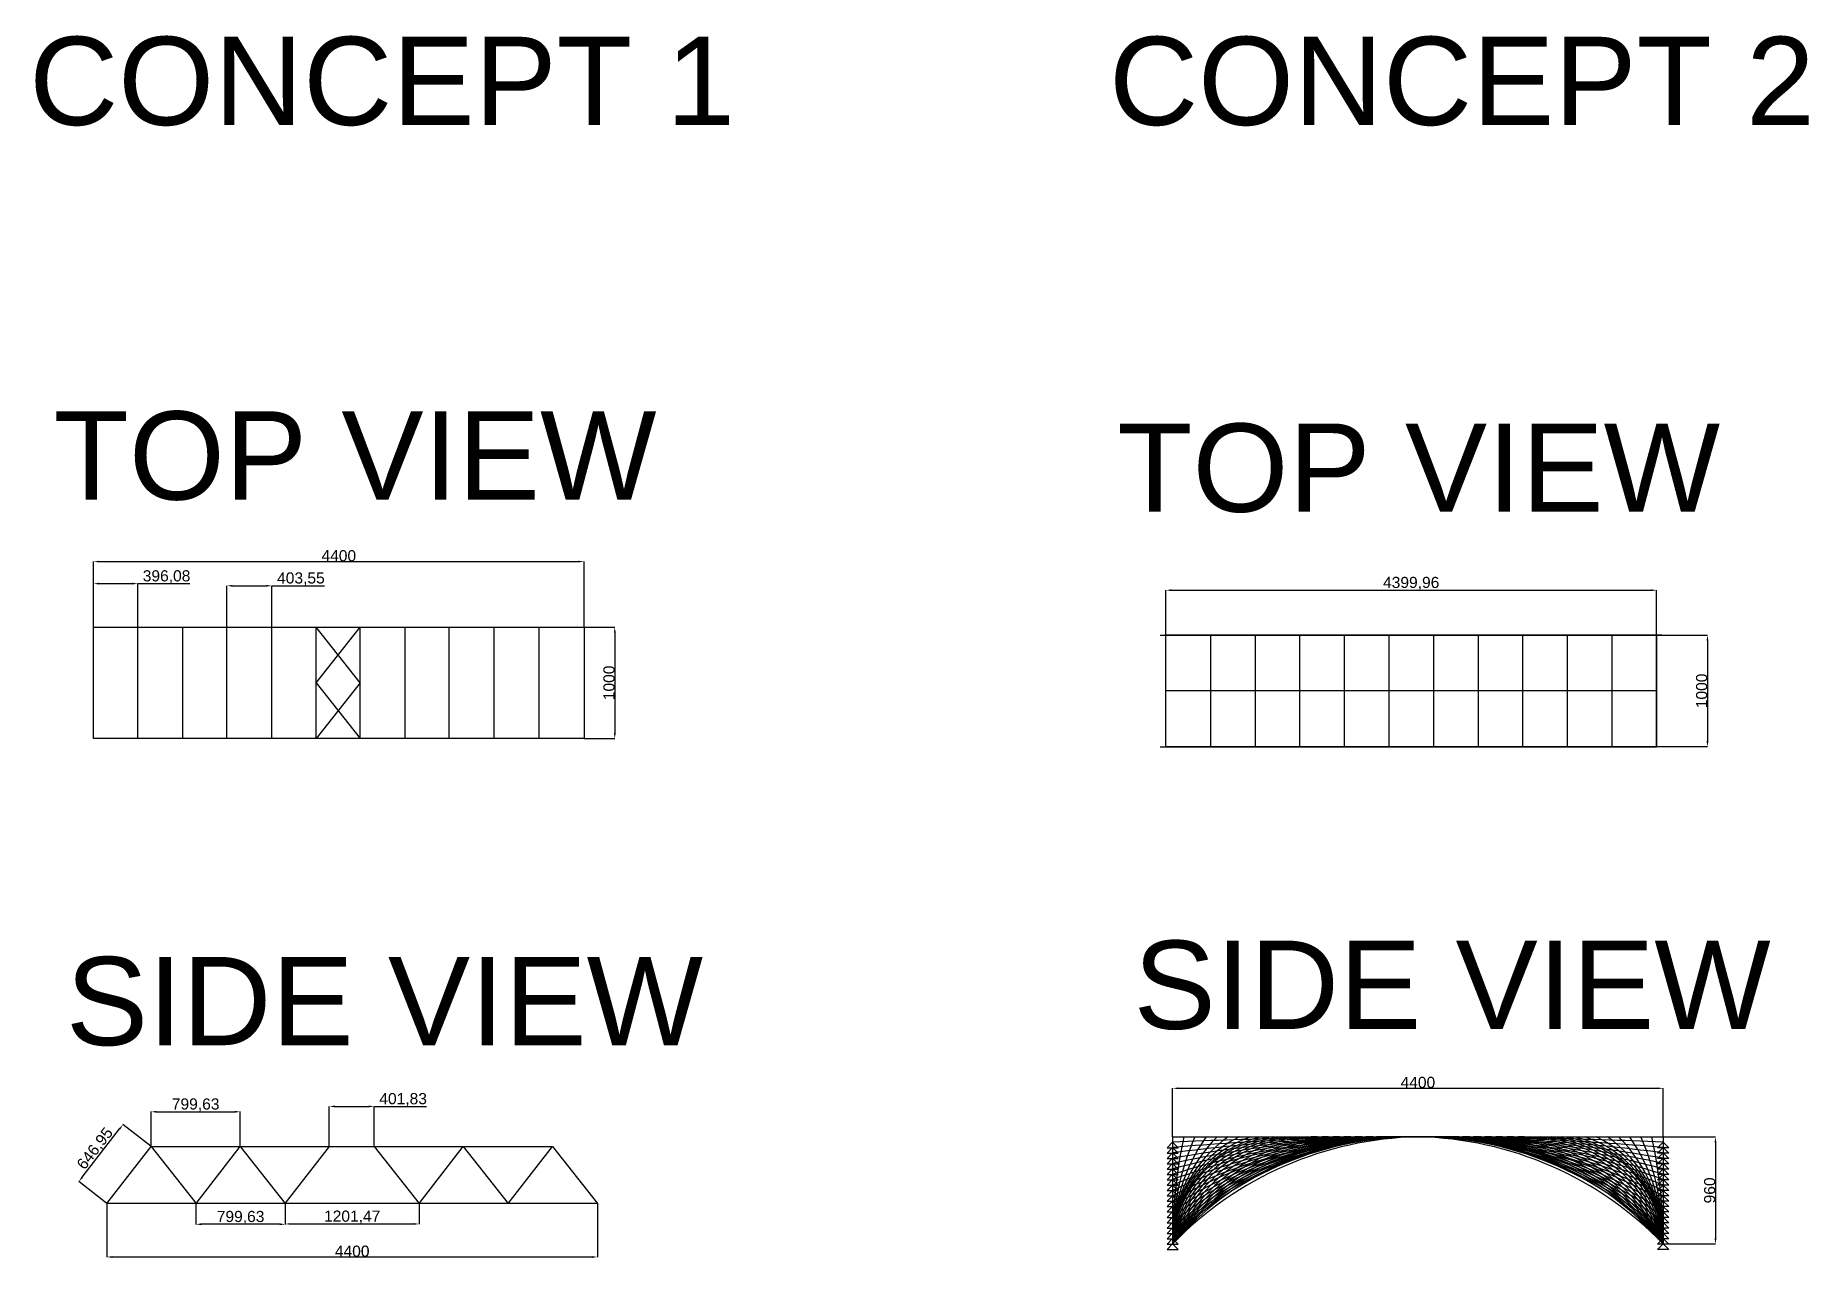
# Model space of a CAD drawing. Header units: metres. Extents: x 8501 to 24405, y 5320 to 16292.
import ezdxf

# ---------------------------------------------------------------- set-up
doc = ezdxf.new("R2010")
doc.units = ezdxf.units.M
for name, color, linetype in [('beam', 5, 'Continuous'), ('deck', 1, 'Continuous'), ('dimensions', 46, 'Continuous')]:
    doc.layers.add(name, color=color, linetype=linetype)
doc.styles.get("Standard").update_dxf_attribs({"font": 'arial.ttf'})
doc.dimstyles.new('ISO-25', dxfattribs={"dimtxt": 100, "dimasz": 50, "dimexe": 1.25, "dimexo": 0.625, "dimtad": 1, "dimtxsty": 'Standard', "dimcen": 2.5, "dimadec": 0, "dimazin": 0, "dimtfac": 1, "dimtmove": 0, "dimatfit": 3, "dimfxl": 1, "dimarcsym": 0})

msp = doc.modelspace()

# ---------------------------------------------------------------- texts
for s, p in [('CONCEPT 1', (8444.891, 15488.275)), ('CONCEPT 2', (18131.219, 15488.275)), ('TOP VIEW', (8664.204, 12127.98)), ('TOP VIEW', (18204.324, 12018.406)), ('SIDE VIEW', (18350.533, 7379.738)), ('SIDE VIEW', (8773.861, 7233.639))]:
    msp.add_text(s, height=791.7734).set_placement(p)

# ---------------------------------------------------------------- blocks, each defined once
blk = doc.blocks.new('*D1')
at = {"layer": 'Defpoints', "color": 0, "transparency": 16777216}
for p in [(9142, 5815), (13542, 5815), (13542, 5334)]:
    blk.add_point(p, dxfattribs=at)
at = {"layer": 'dimensions', "color": 0, "lineweight": -2, "transparency": 16777216}
for p, q in [((9142, 5814), (9142, 5333)), ((13542, 5814), (13542, 5333)), ((9192, 5334), (13492, 5334))]:
    blk.add_line(p, q, dxfattribs=at)
at = {"layer": 'dimensions', "color": 0, "transparency": 16777216}
for points in [[(9192, 5342), (9192, 5325), (9142, 5334)], [(13492, 5342), (13492, 5325), (13542, 5334)]]:
    blk.add_solid(points, dxfattribs=at)
at = {"layer": 'dimensions', "color": 0, "transparency": 16777216, "insert": (11342, 5385), "char_height": 100, "attachment_point": 5}
blk.add_mtext('4400', dxfattribs=at)
blk = doc.blocks.new('*D2')
at = {"layer": 'Defpoints', "color": 0, "transparency": 16777216}
for p in [(9286, 6521), (9538, 6326), (9142, 5815)]:
    blk.add_point(p, dxfattribs=at)
at = {"layer": 'dimensions', "color": 0, "lineweight": -2, "transparency": 16777216}
for p, q in [((9537, 6327), (9285, 6522)), ((8920, 6049), (9255, 6482)), ((9141, 5815), (8889, 6011))]:
    blk.add_line(p, q, dxfattribs=at)
at = {"layer": 'dimensions', "color": 0, "transparency": 16777216}
for points in [[(9249, 6487), (9262, 6477), (9286, 6521)], [(8914, 6054), (8927, 6044), (8890, 6010)]]:
    blk.add_solid(points, dxfattribs=at)
at = {"layer": 'dimensions', "color": 0, "transparency": 16777216, "insert": (9040, 6303), "char_height": 100, "attachment_point": 5, "rotation": 52.2494}
blk.add_mtext('646,95', dxfattribs=at)
blk = doc.blocks.new('*D3')
at = {"layer": 'Defpoints', "color": 0, "transparency": 16777216}
for p in [(10338, 6636), (9538, 6326), (10338, 6326)]:
    blk.add_point(p, dxfattribs=at)
at = {"layer": 'dimensions', "color": 0, "lineweight": -2, "transparency": 16777216}
for p, q in [((9538, 6327), (9538, 6638)), ((9588, 6636), (10288, 6636)), ((10338, 6327), (10338, 6638))]:
    blk.add_line(p, q, dxfattribs=at)
at = {"layer": 'dimensions', "color": 0, "transparency": 16777216}
for points in [[(9588, 6645), (9588, 6628), (9538, 6636)], [(10288, 6645), (10288, 6628), (10338, 6636)]]:
    blk.add_solid(points, dxfattribs=at)
at = {"layer": 'dimensions', "color": 0, "transparency": 16777216, "insert": (9938, 6697), "char_height": 100, "attachment_point": 5}
blk.add_mtext('799,63', dxfattribs=at)
blk = doc.blocks.new('*D4')
at = {"layer": 'Defpoints', "color": 0, "transparency": 16777216}
for p in [(11539, 6684), (11137, 6326), (11539, 6326)]:
    blk.add_point(p, dxfattribs=at)
at = {"layer": 'dimensions', "color": 0, "lineweight": -2, "transparency": 16777216}
for p, q in [((11137, 6327), (11137, 6685)), ((11187, 6684), (11489, 6684)), ((11539, 6327), (11539, 6685)), ((11539, 6684), (12009, 6684))]:
    blk.add_line(p, q, dxfattribs=at)
at = {"layer": 'dimensions', "color": 0, "transparency": 16777216}
for points in [[(11187, 6693), (11187, 6676), (11137, 6684)], [(11489, 6693), (11489, 6676), (11539, 6684)]]:
    blk.add_solid(points, dxfattribs=at)
at = {"layer": 'dimensions', "color": 0, "transparency": 16777216, "insert": (11799, 6745), "char_height": 100, "attachment_point": 5}
blk.add_mtext('401,83', dxfattribs=at)
blk = doc.blocks.new('*D5')
at = {"layer": 'Defpoints', "color": 0, "transparency": 16777216}
for p in [(10741, 5815), (11943, 5815), (11943, 5630)]:
    blk.add_point(p, dxfattribs=at)
at = {"layer": 'dimensions', "color": 0, "lineweight": -2, "transparency": 16777216}
for p, q in [((10741, 5814), (10741, 5629)), ((11943, 5814), (11943, 5629)), ((10791, 5630), (11893, 5630))]:
    blk.add_line(p, q, dxfattribs=at)
at = {"layer": 'dimensions', "color": 0, "transparency": 16777216}
for points in [[(10791, 5638), (10791, 5622), (10741, 5630)], [(11893, 5638), (11893, 5622), (11943, 5630)]]:
    blk.add_solid(points, dxfattribs=at)
at = {"layer": 'dimensions', "color": 0, "transparency": 16777216, "insert": (11342, 5691), "char_height": 100, "attachment_point": 5}
blk.add_mtext('1201,47', dxfattribs=at)
blk = doc.blocks.new('*D6')
at = {"layer": 'Defpoints', "color": 0, "transparency": 16777216}
for p in [(9941, 5815), (10741, 5815), (9941, 5627)]:
    blk.add_point(p, dxfattribs=at)
at = {"layer": 'dimensions', "color": 0, "lineweight": -2, "transparency": 16777216}
for p, q in [((9941, 5814), (9941, 5626)), ((10741, 5814), (10741, 5626)), ((10691, 5627), (9991, 5627))]:
    blk.add_line(p, q, dxfattribs=at)
at = {"layer": 'dimensions', "color": 0, "transparency": 16777216}
for points in [[(9991, 5636), (9991, 5619), (9941, 5627)], [(10691, 5636), (10691, 5619), (10741, 5627)]]:
    blk.add_solid(points, dxfattribs=at)
at = {"layer": 'dimensions', "color": 0, "transparency": 16777216, "insert": (10341, 5688), "char_height": 100, "attachment_point": 5}
blk.add_mtext('799,63', dxfattribs=at)
blk = doc.blocks.new('*D7')
at = {"layer": 'Defpoints', "color": 0, "transparency": 16777216}
for p in [(23101, 6847), (18701, 6411), (23101, 6411)]:
    blk.add_point(p, dxfattribs=at)
at = {"layer": 'dimensions', "color": 0, "lineweight": -2, "transparency": 16777216}
for p, q in [((18701, 6412), (18701, 6848)), ((18751, 6847), (23051, 6847)), ((23101, 6412), (23101, 6848))]:
    blk.add_line(p, q, dxfattribs=at)
at = {"layer": 'dimensions', "color": 0, "transparency": 16777216}
for points in [[(18751, 6855), (18751, 6839), (18701, 6847)], [(23051, 6855), (23051, 6839), (23101, 6847)]]:
    blk.add_solid(points, dxfattribs=at)
at = {"layer": 'dimensions', "color": 0, "transparency": 16777216, "insert": (20901, 6899), "char_height": 100, "attachment_point": 5}
blk.add_mtext('4400', dxfattribs=at)
blk = doc.blocks.new('*D8')
at = {"layer": 'Defpoints', "color": 0, "transparency": 16777216}
for p in [(23101, 6411), (23101, 5451), (23571, 5451)]:
    blk.add_point(p, dxfattribs=at)
at = {"layer": 'dimensions', "color": 0, "lineweight": -2, "transparency": 16777216}
for p, q in [((23101, 6411), (23572, 6411)), ((23571, 6361), (23571, 5501)), ((23101, 5451), (23572, 5451))]:
    blk.add_line(p, q, dxfattribs=at)
at = {"layer": 'dimensions', "color": 0, "transparency": 16777216}
for points in [[(23562, 6361), (23579, 6361), (23571, 6411)], [(23562, 5501), (23579, 5501), (23571, 5451)]]:
    blk.add_solid(points, dxfattribs=at)
at = {"layer": 'dimensions', "color": 0, "transparency": 16777216, "insert": (23519, 5931), "char_height": 100, "attachment_point": 5, "rotation": 90}
blk.add_mtext('960', dxfattribs=at)
blk = doc.blocks.new('*D9')
at = {"layer": 'Defpoints', "color": 0, "transparency": 16777216}
for p in [(13422, 10984), (13422, 9984), (13697, 9984)]:
    blk.add_point(p, dxfattribs=at)
at = {"layer": 'dimensions', "color": 0, "lineweight": -2, "transparency": 16777216}
for p, q in [((13423, 10984), (13699, 10984)), ((13697, 10934), (13697, 10034)), ((13423, 9984), (13699, 9984))]:
    blk.add_line(p, q, dxfattribs=at)
at = {"layer": 'dimensions', "color": 0, "transparency": 16777216}
for points in [[(13689, 10934), (13706, 10934), (13697, 10984)], [(13689, 10034), (13706, 10034), (13697, 9984)]]:
    blk.add_solid(points, dxfattribs=at)
at = {"layer": 'dimensions', "color": 0, "transparency": 16777216, "insert": (13646, 10484), "char_height": 100, "attachment_point": 5, "rotation": 90}
blk.add_mtext('1000', dxfattribs=at)
blk = doc.blocks.new('*D10')
at = {"layer": 'Defpoints', "color": 0, "transparency": 16777216}
for p in [(13422, 11572), (9022, 10984), (13422, 10984)]:
    blk.add_point(p, dxfattribs=at)
at = {"layer": 'dimensions', "color": 0, "lineweight": -2, "transparency": 16777216}
for p, q in [((9022, 10985), (9022, 11573)), ((9072, 11572), (13372, 11572)), ((13422, 10985), (13422, 11573))]:
    blk.add_line(p, q, dxfattribs=at)
at = {"layer": 'dimensions', "color": 0, "transparency": 16777216}
for points in [[(9072, 11580), (9072, 11564), (9022, 11572)], [(13372, 11580), (13372, 11564), (13422, 11572)]]:
    blk.add_solid(points, dxfattribs=at)
at = {"layer": 'dimensions', "color": 0, "transparency": 16777216, "insert": (11222, 11624), "char_height": 100, "attachment_point": 5}
blk.add_mtext('4400', dxfattribs=at)
blk = doc.blocks.new('*D11')
at = {"layer": 'Defpoints', "color": 0, "transparency": 16777216}
for p in [(9418, 11374), (9022, 10984), (9418, 10984)]:
    blk.add_point(p, dxfattribs=at)
at = {"layer": 'dimensions', "color": 0, "lineweight": -2, "transparency": 16777216}
for p, q in [((9022, 10985), (9022, 11375)), ((9072, 11374), (9368, 11374)), ((9418, 10985), (9418, 11375)), ((9418, 11374), (9885, 11374))]:
    blk.add_line(p, q, dxfattribs=at)
at = {"layer": 'dimensions', "color": 0, "transparency": 16777216}
for points in [[(9072, 11383), (9072, 11366), (9022, 11374)], [(9368, 11383), (9368, 11366), (9418, 11374)]]:
    blk.add_solid(points, dxfattribs=at)
at = {"layer": 'dimensions', "color": 0, "transparency": 16777216, "insert": (9677, 11435), "char_height": 100, "attachment_point": 5}
blk.add_mtext('396,08', dxfattribs=at)
blk = doc.blocks.new('*D12')
at = {"layer": 'Defpoints', "color": 0, "transparency": 16777216}
for p in [(10622, 11355), (10218, 10984), (10622, 10984)]:
    blk.add_point(p, dxfattribs=at)
at = {"layer": 'dimensions', "color": 0, "lineweight": -2, "transparency": 16777216}
for p, q in [((10218, 10985), (10218, 11356)), ((10268, 11355), (10572, 11355)), ((10622, 10985), (10622, 11356)), ((10622, 11355), (11093, 11355))]:
    blk.add_line(p, q, dxfattribs=at)
at = {"layer": 'dimensions', "color": 0, "transparency": 16777216}
for points in [[(10268, 11363), (10268, 11347), (10218, 11355)], [(10572, 11363), (10572, 11347), (10622, 11355)]]:
    blk.add_solid(points, dxfattribs=at)
at = {"layer": 'dimensions', "color": 0, "transparency": 16777216, "insert": (10882, 11416), "char_height": 100, "attachment_point": 5}
blk.add_mtext('403,55', dxfattribs=at)
blk = doc.blocks.new('*D31')
at = {"layer": 'Defpoints', "color": 0, "transparency": 16777216}
for p in [(23041, 11315), (18641, 10912, 1010), (23041, 10912, 1010)]:
    blk.add_point(p, dxfattribs=at)
at = {"layer": 'dimensions', "color": 0, "lineweight": -2, "transparency": 16777216}
for p, q in [((18641, 10912), (18641, 11317)), ((18691, 11315), (22991, 11315)), ((23041, 10912), (23041, 11317))]:
    blk.add_line(p, q, dxfattribs=at)
at = {"layer": 'dimensions', "color": 0, "transparency": 16777216}
for points in [[(18691, 11324), (18691, 11307), (18641, 11315)], [(22991, 11324), (22991, 11307), (23041, 11315)]]:
    blk.add_solid(points, dxfattribs=at)
at = {"layer": 'dimensions', "color": 0, "transparency": 16777216, "insert": (20841, 11376), "char_height": 100, "attachment_point": 5}
blk.add_mtext('4399,96', dxfattribs=at)
blk = doc.blocks.new('*D32')
at = {"layer": 'Defpoints', "color": 0, "transparency": 16777216}
for p in [(23041, 10912, 1010), (23041, 9912, 1010), (23499, 9912)]:
    blk.add_point(p, dxfattribs=at)
at = {"layer": 'dimensions', "color": 0, "lineweight": -2, "transparency": 16777216}
for p, q in [((23041, 10912), (23500, 10912)), ((23499, 10862), (23499, 9962)), ((23041, 9912), (23500, 9912))]:
    blk.add_line(p, q, dxfattribs=at)
at = {"layer": 'dimensions', "color": 0, "transparency": 16777216}
for points in [[(23490, 10862), (23507, 10862), (23499, 10912)], [(23490, 9962), (23507, 9962), (23499, 9912)]]:
    blk.add_solid(points, dxfattribs=at)
at = {"layer": 'dimensions', "color": 0, "transparency": 16777216, "insert": (23447, 10412), "char_height": 100, "attachment_point": 5, "rotation": 90}
blk.add_mtext('1000', dxfattribs=at)

# ---------------------------------------------------------------- dimensions: what is measured, and where the dimension line sits
at = {"layer": 'dimensions'}
for base, p1, p2, picture, middle in [((13422.268, 11572.082), (9022.268, 10983.9), (13422.268, 10983.9), '*D10', (11222.268, 11623.764)), ((9418.349, 11374.178), (9022.268, 10983.9), (9418.349, 10983.9), '*D11', (9676.613, 11434.898)), ((10621.536, 11355.082), (10217.982, 10983.9), (10621.536, 10983.9), '*D12', (10882.12, 11415.803)), ((23040.641, 11315.322, -1010), (18640.68, 10911.562), (23040.641, 10911.562), '*D31', (20840.66, 11376.043, -1010)), ((23100.846, 6846.899), (18700.846, 6411.468), (23100.846, 6411.468), '*D7', (20900.846, 6898.581)), ((10337.57, 6636.404), (9537.936, 6326.18), (10337.57, 6326.18), '*D3', (9937.753, 6697.124)), ((11539.035, 6684.187), (11137.204, 6326.18), (11539.035, 6326.18), '*D4', (11799.244, 6744.908)), ((13541.856, 5333.758), (9141.856, 5814.647), (13541.856, 5814.647), '*D1', (11341.856, 5385.44)), ((9941.49, 5627.339), (10741.123, 5814.647), (9941.49, 5814.647), '*D6', (10341.307, 5688.06)), ((11942.58844, 5629.95085), (10741.12343, 5814.64732), (11942.58844, 5814.64732), '*D5', (11341.85593, 5690.67134))]:
    dim = msp.add_linear_dim(base=base, p1=p1, p2=p2, dimstyle='ISO-25', dxfattribs=at)
    dim.commit()
    dim.dimension.update_dxf_attribs({"geometry": picture, "text_midpoint": middle})
for base, p1, p2, picture, middle in [((13697.367, 9983.9), (13422.268, 10983.9), (13422.268, 9983.9), '*D9', (13645.685, 10483.9)), ((23498.512, 9911.562, -1010), (23040.68, 10911.562), (23040.68, 9911.562), '*D32', (23446.829, 10411.562, -1010)), ((23570.611, 5451.468), (23100.846, 6411.468), (23100.846, 5451.468), '*D8', (23518.928, 5931.468))]:
    dim = msp.add_linear_dim(base=base, p1=p1, p2=p2, angle=90, dimstyle='ISO-25', dxfattribs=at)
    dim.commit()
    dim.dimension.update_dxf_attribs({"geometry": picture, "text_midpoint": middle})
dim = msp.add_aligned_dim(p1=(9141.856, 5814.647), p2=(9537.936, 6326.18), distance=318.802, dimstyle='ISO-25', dxfattribs=at)
dim.commit()
dim.dimension.update_dxf_attribs({"geometry": '*D2', "text_midpoint": (9039.814, 6302.767)})

# ---------------------------------------------------------------- linework, layer by layer
for p, q in [((9022.268, 9983.9), (9022.268, 10983.9)), ((9022.268, 9983.9), (9022.268, 10983.9)), ((9418.349, 9983.9), (9418.349, 10983.9)), ((9821.902, 9983.9), (9821.902, 10983.9)), ((10217.982, 9983.9), (10217.982, 10983.9)), ((10621.536, 9983.9), (10621.536, 10983.9)), ((11017.616, 9983.9), (11017.616, 10983.9)), ((11017.616, 10483.9), (11413.696, 10983.9)), ((11413.696, 10483.9), (11017.616, 10983.9)), ((11817.25, 9983.9), (11817.25, 10983.9)), ((12213.33, 9983.9), (12213.33, 10983.9)), ((12616.884, 9983.9), (12616.884, 10983.9)), ((13018.715, 9983.9), (13018.715, 10983.9)), ((13422.268, 10983.9), (13422.268, 9983.9)), ((23040.68, 9911.562), (23040.68, 10911.562)), ((11017.616, 10483.9), (11413.696, 9983.9)), ((11413.696, 10483.9), (11017.616, 9983.9)), ((18650.846, 6313.468), (18700.846, 6363.468)), ((18700.846, 6411.468), (18700.846, 5451.468)), ((18750.846, 6313.468), (18700.846, 6363.468)), ((23050.846, 6313.468), (23100.846, 6363.468)), ((23100.846, 6411.468), (23100.846, 5451.468)), ((23100.846, 6411.468), (23100.846, 5451.468)), ((23150.846, 6313.468), (23100.846, 6363.468)), ((9141.856, 5814.647), (9537.936, 6326.18)), ((9537.936, 6326.18), (9941.49, 5814.647)), ((9941.49, 5814.647), (10337.57, 6326.18)), ((10337.57, 6326.18), (10741.123, 5814.647)), ((10741.123, 5814.647), (11137.204, 6326.18)), ((11539.035, 6326.18), (11942.588, 5814.647)), ((11942.588, 5814.647), (12338.669, 6326.18)), ((12338.669, 6326.18), (12742.222, 5814.647)), ((12742.222, 5814.647), (13138.302, 6326.18)), ((13138.302, 6326.18), (13541.856, 5814.647)), ((18650.846, 6265.468), (18700.846, 6315.468)), ((18650.846, 6313.468), (18750.846, 6313.468)), ((18650.846, 6217.468), (18700.846, 6267.468)), ((18650.846, 6265.468), (18750.846, 6265.468)), ((18650.846, 6169.468), (18700.846, 6219.468)), ((18650.846, 6217.468), (18750.846, 6217.468)), ((18750.846, 6265.468), (18700.846, 6315.468)), ((18750.846, 6217.468), (18700.846, 6267.468)), ((18750.846, 6169.468), (18700.846, 6219.468)), ((23050.846, 6265.468), (23100.846, 6315.468)), ((23150.846, 6313.468), (23050.846, 6313.468)), ((23050.846, 6217.468), (23100.846, 6267.468)), ((23150.846, 6265.468), (23050.846, 6265.468)), ((23050.846, 6169.468), (23100.846, 6219.468)), ((23150.846, 6217.468), (23050.846, 6217.468)), ((23150.846, 6265.468), (23100.846, 6315.468)), ((23150.846, 6217.468), (23100.846, 6267.468)), ((23150.846, 6169.468), (23100.846, 6219.468)), ((18650.846, 6121.468), (18700.846, 6171.468)), ((18650.846, 6121.468), (18700.846, 6171.468)), ((18650.846, 6169.468), (18750.846, 6169.468)), ((18650.846, 6073.468), (18700.846, 6123.468)), ((18650.846, 6121.468), (18750.846, 6121.468)), ((18650.846, 6121.468), (18750.846, 6121.468)), ((18650.846, 6025.468), (18700.846, 6075.468)), ((18650.846, 6073.468), (18750.846, 6073.468)), ((18750.846, 6121.468), (18700.846, 6171.468)), ((18750.846, 6121.468), (18700.846, 6171.468)), ((18750.846, 6073.468), (18700.846, 6123.468)), ((18750.846, 6025.468), (18700.846, 6075.468)), ((23050.846, 6121.468), (23100.846, 6171.468)), ((23050.846, 6121.468), (23100.846, 6171.468)), ((23150.846, 6169.468), (23050.846, 6169.468)), ((23050.846, 6073.468), (23100.846, 6123.468)), ((23150.846, 6121.468), (23050.846, 6121.468)), ((23150.846, 6121.468), (23050.846, 6121.468)), ((23050.846, 6025.468), (23100.846, 6075.468)), ((23150.846, 6073.468), (23050.846, 6073.468)), ((23150.846, 6121.468), (23100.846, 6171.468)), ((23150.846, 6121.468), (23100.846, 6171.468)), ((23150.846, 6073.468), (23100.846, 6123.468)), ((23150.846, 6025.468), (23100.846, 6075.468)), ((18650.846, 5977.468), (18700.846, 6027.468)), ((18650.846, 6025.468), (18750.846, 6025.468)), ((18650.846, 5929.468), (18700.846, 5979.468)), ((18650.846, 5977.468), (18750.846, 5977.468)), ((18650.846, 5881.468), (18700.846, 5931.468)), ((18650.846, 5881.468), (18700.846, 5931.468)), ((18650.846, 5929.468), (18750.846, 5929.468)), ((18750.846, 5977.468), (18700.846, 6027.468)), ((18750.846, 5929.468), (18700.846, 5979.468)), ((18750.846, 5881.468), (18700.846, 5931.468)), ((18750.846, 5881.468), (18700.846, 5931.468)), ((23050.846, 5977.468), (23100.846, 6027.468)), ((23150.846, 6025.468), (23050.846, 6025.468)), ((23050.846, 5929.468), (23100.846, 5979.468)), ((23150.846, 5977.468), (23050.846, 5977.468)), ((23050.846, 5881.468), (23100.846, 5931.468)), ((23050.846, 5881.468), (23100.846, 5931.468)), ((23150.846, 5929.468), (23050.846, 5929.468)), ((23150.846, 5977.468), (23100.846, 6027.468)), ((23150.846, 5929.468), (23100.846, 5979.468)), ((23150.846, 5881.468), (23100.846, 5931.468)), ((23150.846, 5881.468), (23100.846, 5931.468)), ((18650.846, 5833.468), (18700.846, 5883.468)), ((18650.846, 5881.468), (18750.846, 5881.468)), ((18650.846, 5881.468), (18750.846, 5881.468)), ((18650.846, 5785.468), (18700.846, 5835.468)), ((18650.846, 5833.468), (18750.846, 5833.468)), ((18650.846, 5737.468), (18700.846, 5787.468)), ((18650.846, 5785.468), (18750.846, 5785.468)), ((18650.846, 5689.468), (18700.846, 5739.468)), ((18650.846, 5737.468), (18750.846, 5737.468)), ((18750.846, 5833.468), (18700.846, 5883.468)), ((18750.846, 5785.468), (18700.846, 5835.468)), ((18750.846, 5737.468), (18700.846, 5787.468)), ((18750.846, 5689.468), (18700.846, 5739.468)), ((23050.846, 5833.468), (23100.846, 5883.468)), ((23150.846, 5881.468), (23050.846, 5881.468)), ((23150.846, 5881.468), (23050.846, 5881.468)), ((23050.846, 5785.468), (23100.846, 5835.468)), ((23150.846, 5833.468), (23050.846, 5833.468)), ((23050.846, 5737.468), (23100.846, 5787.468)), ((23150.846, 5785.468), (23050.846, 5785.468)), ((23050.846, 5689.468), (23100.846, 5739.468)), ((23150.846, 5737.468), (23050.846, 5737.468)), ((23150.846, 5833.468), (23100.846, 5883.468)), ((23150.846, 5785.468), (23100.846, 5835.468)), ((23150.846, 5737.468), (23100.846, 5787.468)), ((23150.846, 5689.468), (23100.846, 5739.468)), ((18650.846, 5641.468), (18700.846, 5691.468)), ((18650.846, 5641.468), (18700.846, 5691.468)), ((18650.846, 5689.468), (18750.846, 5689.468)), ((18650.846, 5593.468), (18700.846, 5643.468)), ((18650.846, 5641.468), (18750.846, 5641.468)), ((18650.846, 5641.468), (18750.846, 5641.468)), ((18650.846, 5545.468), (18700.846, 5595.468)), ((18650.846, 5593.468), (18750.846, 5593.468)), ((18750.846, 5641.468), (18700.846, 5691.468)), ((18750.846, 5641.468), (18700.846, 5691.468)), ((18750.846, 5593.468), (18700.846, 5643.468)), ((18750.846, 5545.468), (18700.846, 5595.468)), ((23050.846, 5641.468), (23100.846, 5691.468)), ((23050.846, 5641.468), (23100.846, 5691.468)), ((23150.846, 5689.468), (23050.846, 5689.468)), ((23050.846, 5593.468), (23100.846, 5643.468)), ((23150.846, 5641.468), (23050.846, 5641.468)), ((23150.846, 5641.468), (23050.846, 5641.468)), ((23050.846, 5545.468), (23100.846, 5595.468)), ((23150.846, 5593.468), (23050.846, 5593.468)), ((23150.846, 5641.468), (23100.846, 5691.468)), ((23150.846, 5641.468), (23100.846, 5691.468)), ((23150.846, 5593.468), (23100.846, 5643.468)), ((23150.846, 5545.468), (23100.846, 5595.468)), ((18650.846, 5497.468), (18700.846, 5547.468)), ((18650.846, 5545.468), (18750.846, 5545.468)), ((18650.846, 5449.468), (18700.846, 5499.468)), ((18650.846, 5497.468), (18750.846, 5497.468)), ((18650.846, 5401.468), (18700.846, 5451.468)), ((18650.846, 5449.468), (18750.846, 5449.468)), ((18750.846, 5497.468), (18700.846, 5547.468)), ((18750.846, 5449.468), (18700.846, 5499.468)), ((18750.846, 5401.468), (18700.846, 5451.468)), ((23050.846, 5497.468), (23100.846, 5547.468)), ((23150.846, 5545.468), (23050.846, 5545.468)), ((23050.846, 5449.468), (23100.846, 5499.468)), ((23150.846, 5497.468), (23050.846, 5497.468)), ((23050.846, 5401.468), (23100.846, 5451.468)), ((23150.846, 5449.468), (23050.846, 5449.468)), ((23150.846, 5497.468), (23100.846, 5547.468)), ((23150.846, 5449.468), (23100.846, 5499.468)), ((23150.846, 5401.468), (23100.846, 5451.468)), ((18650.846, 5401.468), (18750.846, 5401.468)), ((23150.846, 5401.468), (23050.846, 5401.468))]:
    msp.add_line(p, q)
at = {"color": 5}
for p, q in [((11017.616, 9983.9), (11017.616, 10983.9)), ((11413.696, 9983.9), (11413.696, 10983.9)), ((11413.696, 9983.9), (11413.696, 10483.9))]:
    msp.add_line(p, q, dxfattribs=at)
at = {"extrusion": (0, -1, -2.22045e-16)}
for p, q in [((18590.68, 10911.562, -1010), (18690.68, 10911.562, -1010)), ((18590.68, 10911.562, -1010), (18640.68, 10911.562, -960)), ((18590.68, 10911.562, -962), (18690.68, 10911.562, -962)), ((18590.68, 10911.562, -962), (18640.68, 10911.562, -912)), ((18590.68, 10911.562, -914), (18690.68, 10911.562, -914)), ((18590.68, 10911.562, -914), (18640.68, 10911.562, -864)), ((18590.68, 10911.562, -866), (18690.68, 10911.562, -866)), ((18590.68, 10911.562, -866), (18640.68, 10911.562, -816)), ((18590.68, 10911.562, -818), (18690.68, 10911.562, -818)), ((18590.68, 10911.562, -818), (18640.68, 10911.562, -768)), ((18590.68, 10911.562, -770), (18690.68, 10911.562, -770)), ((18590.68, 10911.562, -770), (18640.68, 10911.562, -720)), ((18590.68, 10911.562, -770), (18690.68, 10911.562, -770)), ((18590.68, 10911.562, -770), (18640.68, 10911.562, -720)), ((18590.68, 10911.562, -722), (18690.68, 10911.562, -722)), ((18590.68, 10911.562, -722), (18640.68, 10911.562, -672)), ((18590.68, 10911.562, -674), (18690.68, 10911.562, -674)), ((18590.68, 10911.562, -674), (18640.68, 10911.562, -624)), ((18590.68, 10911.562, -626), (18690.68, 10911.562, -626)), ((18590.68, 10911.562, -626), (18640.68, 10911.562, -576)), ((18590.68, 10911.562, -578), (18690.68, 10911.562, -578)), ((18590.68, 10911.562, -578), (18640.68, 10911.562, -528)), ((18590.68, 10911.562, -530), (18690.68, 10911.562, -530)), ((18590.68, 10911.562, -530), (18640.68, 10911.562, -480)), ((18590.68, 10911.562, -530), (18690.68, 10911.562, -530)), ((18590.68, 10911.562, -530), (18640.68, 10911.562, -480)), ((18590.68, 10911.562, -482), (18690.68, 10911.562, -482)), ((18590.68, 10911.562, -482), (18640.68, 10911.562, -432)), ((18590.68, 10911.562, -434), (18690.68, 10911.562, -434)), ((18590.68, 10911.562, -434), (18640.68, 10911.562, -384)), ((18590.68, 10911.562, -386), (18690.68, 10911.562, -386)), ((18590.68, 10911.562, -386), (18640.68, 10911.562, -336)), ((18590.68, 10911.562, -338), (18690.68, 10911.562, -338)), ((18590.68, 10911.562, -338), (18640.68, 10911.562, -288)), ((18590.68, 10911.562, -290), (18690.68, 10911.562, -290)), ((18590.68, 10911.562, -290), (18640.68, 10911.562, -240)), ((18590.68, 10911.562, -290), (18690.68, 10911.562, -290)), ((18590.68, 10911.562, -290), (18640.68, 10911.562, -240)), ((18590.68, 10911.562, -242), (18690.68, 10911.562, -242)), ((18590.68, 10911.562, -242), (18640.68, 10911.562, -192)), ((18590.68, 10911.562, -194), (18690.68, 10911.562, -194)), ((18590.68, 10911.562, -194), (18640.68, 10911.562, -144)), ((18590.68, 10911.562, -146), (18690.68, 10911.562, -146)), ((18590.68, 10911.562, -146), (18640.68, 10911.562, -96)), ((18590.68, 10911.562, -98), (18690.68, 10911.562, -98)), ((18590.68, 10911.562, -98), (18640.68, 10911.562, -48)), ((18640.68, 10911.562), (18640.68, 10911.562, -960)), ((18690.68, 10911.562, -1010), (18640.68, 10911.562, -960)), ((18690.68, 10911.562, -962), (18640.68, 10911.562, -912)), ((18690.68, 10911.562, -914), (18640.68, 10911.562, -864)), ((18690.68, 10911.562, -866), (18640.68, 10911.562, -816)), ((18690.68, 10911.562, -818), (18640.68, 10911.562, -768)), ((18690.68, 10911.562, -770), (18640.68, 10911.562, -720)), ((18690.68, 10911.562, -770), (18640.68, 10911.562, -720)), ((18690.68, 10911.562, -722), (18640.68, 10911.562, -672)), ((18690.68, 10911.562, -674), (18640.68, 10911.562, -624)), ((18690.68, 10911.562, -626), (18640.68, 10911.562, -576)), ((18690.68, 10911.562, -578), (18640.68, 10911.562, -528)), ((18690.68, 10911.562, -530), (18640.68, 10911.562, -480)), ((18690.68, 10911.562, -530), (18640.68, 10911.562, -480)), ((18690.68, 10911.562, -482), (18640.68, 10911.562, -432)), ((18690.68, 10911.562, -434), (18640.68, 10911.562, -384)), ((18690.68, 10911.562, -386), (18640.68, 10911.562, -336)), ((18690.68, 10911.562, -338), (18640.68, 10911.562, -288)), ((18690.68, 10911.562, -290), (18640.68, 10911.562, -240)), ((18690.68, 10911.562, -290), (18640.68, 10911.562, -240)), ((18690.68, 10911.562, -242), (18640.68, 10911.562, -192)), ((18690.68, 10911.562, -194), (18640.68, 10911.562, -144)), ((18690.68, 10911.562, -146), (18640.68, 10911.562, -96)), ((18690.68, 10911.562, -98), (18640.68, 10911.562, -48)), ((23090.68, 10911.562, -1010), (22990.68, 10911.562, -1010)), ((22990.68, 10911.562, -1010), (23040.68, 10911.562, -960)), ((23090.68, 10911.562, -962), (22990.68, 10911.562, -962)), ((22990.68, 10911.562, -962), (23040.68, 10911.562, -912)), ((23090.68, 10911.562, -914), (22990.68, 10911.562, -914)), ((22990.68, 10911.562, -914), (23040.68, 10911.562, -864)), ((23090.68, 10911.562, -866), (22990.68, 10911.562, -866)), ((22990.68, 10911.562, -866), (23040.68, 10911.562, -816)), ((23090.68, 10911.562, -818), (22990.68, 10911.562, -818)), ((22990.68, 10911.562, -818), (23040.68, 10911.562, -768)), ((23090.68, 10911.562, -770), (22990.68, 10911.562, -770)), ((22990.68, 10911.562, -770), (23040.68, 10911.562, -720)), ((23090.68, 10911.562, -770), (22990.68, 10911.562, -770)), ((22990.68, 10911.562, -770), (23040.68, 10911.562, -720)), ((23090.68, 10911.562, -722), (22990.68, 10911.562, -722)), ((22990.68, 10911.562, -722), (23040.68, 10911.562, -672)), ((23090.68, 10911.562, -674), (22990.68, 10911.562, -674)), ((22990.68, 10911.562, -674), (23040.68, 10911.562, -624)), ((23090.68, 10911.562, -626), (22990.68, 10911.562, -626)), ((22990.68, 10911.562, -626), (23040.68, 10911.562, -576)), ((23090.68, 10911.562, -578), (22990.68, 10911.562, -578)), ((22990.68, 10911.562, -578), (23040.68, 10911.562, -528)), ((23090.68, 10911.562, -530), (22990.68, 10911.562, -530)), ((22990.68, 10911.562, -530), (23040.68, 10911.562, -480)), ((23090.68, 10911.562, -530), (22990.68, 10911.562, -530)), ((22990.68, 10911.562, -530), (23040.68, 10911.562, -480)), ((23090.68, 10911.562, -482), (22990.68, 10911.562, -482)), ((22990.68, 10911.562, -482), (23040.68, 10911.562, -432)), ((23090.68, 10911.562, -434), (22990.68, 10911.562, -434)), ((22990.68, 10911.562, -434), (23040.68, 10911.562, -384)), ((23090.68, 10911.562, -386), (22990.68, 10911.562, -386)), ((22990.68, 10911.562, -386), (23040.68, 10911.562, -336)), ((23090.68, 10911.562, -338), (22990.68, 10911.562, -338)), ((22990.68, 10911.562, -338), (23040.68, 10911.562, -288)), ((23090.68, 10911.562, -290), (22990.68, 10911.562, -290)), ((22990.68, 10911.562, -290), (23040.68, 10911.562, -240)), ((23090.68, 10911.562, -290), (22990.68, 10911.562, -290)), ((22990.68, 10911.562, -290), (23040.68, 10911.562, -240)), ((23090.68, 10911.562, -242), (22990.68, 10911.562, -242)), ((22990.68, 10911.562, -242), (23040.68, 10911.562, -192)), ((23090.68, 10911.562, -194), (22990.68, 10911.562, -194)), ((22990.68, 10911.562, -194), (23040.68, 10911.562, -144)), ((23090.68, 10911.562, -146), (22990.68, 10911.562, -146)), ((22990.68, 10911.562, -146), (23040.68, 10911.562, -96)), ((23090.68, 10911.562, -98), (22990.68, 10911.562, -98)), ((22990.68, 10911.562, -98), (23040.68, 10911.562, -48)), ((23040.68, 10911.562), (23040.68, 10911.562, -960)), ((23040.68, 10911.562), (23040.68, 10911.562, -960)), ((23090.68, 10911.562, -1010), (23040.68, 10911.562, -960)), ((23090.68, 10911.562, -962), (23040.68, 10911.562, -912)), ((23090.68, 10911.562, -914), (23040.68, 10911.562, -864)), ((23090.68, 10911.562, -866), (23040.68, 10911.562, -816)), ((23090.68, 10911.562, -818), (23040.68, 10911.562, -768)), ((23090.68, 10911.562, -770), (23040.68, 10911.562, -720)), ((23090.68, 10911.562, -770), (23040.68, 10911.562, -720)), ((23090.68, 10911.562, -722), (23040.68, 10911.562, -672)), ((23090.68, 10911.562, -674), (23040.68, 10911.562, -624)), ((23090.68, 10911.562, -626), (23040.68, 10911.562, -576)), ((23090.68, 10911.562, -578), (23040.68, 10911.562, -528)), ((23090.68, 10911.562, -530), (23040.68, 10911.562, -480)), ((23090.68, 10911.562, -530), (23040.68, 10911.562, -480)), ((23090.68, 10911.562, -482), (23040.68, 10911.562, -432)), ((23090.68, 10911.562, -434), (23040.68, 10911.562, -384)), ((23090.68, 10911.562, -386), (23040.68, 10911.562, -336)), ((23090.68, 10911.562, -338), (23040.68, 10911.562, -288)), ((23090.68, 10911.562, -290), (23040.68, 10911.562, -240)), ((23090.68, 10911.562, -290), (23040.68, 10911.562, -240)), ((23090.68, 10911.562, -242), (23040.68, 10911.562, -192)), ((23090.68, 10911.562, -194), (23040.68, 10911.562, -144)), ((23090.68, 10911.562, -146), (23040.68, 10911.562, -96)), ((23090.68, 10911.562, -98), (23040.68, 10911.562, -48)), ((18590.68, 9911.562, -1010), (18690.68, 9911.562, -1010)), ((18590.68, 9911.562, -1010), (18640.68, 9911.562, -960)), ((18590.68, 9911.562, -962), (18690.68, 9911.562, -962)), ((18590.68, 9911.562, -962), (18640.68, 9911.562, -912)), ((18590.68, 9911.562, -914), (18690.68, 9911.562, -914)), ((18590.68, 9911.562, -914), (18640.68, 9911.562, -864)), ((18590.68, 9911.562, -866), (18690.68, 9911.562, -866)), ((18590.68, 9911.562, -866), (18640.68, 9911.562, -816)), ((18590.68, 9911.562, -818), (18690.68, 9911.562, -818)), ((18590.68, 9911.562, -818), (18640.68, 9911.562, -768)), ((18590.68, 9911.562, -770), (18690.68, 9911.562, -770)), ((18590.68, 9911.562, -770), (18640.68, 9911.562, -720)), ((18590.68, 9911.562, -770), (18690.68, 9911.562, -770)), ((18590.68, 9911.562, -770), (18640.68, 9911.562, -720)), ((18590.68, 9911.562, -722), (18690.68, 9911.562, -722)), ((18590.68, 9911.562, -722), (18640.68, 9911.562, -672)), ((18590.68, 9911.562, -674), (18690.68, 9911.562, -674)), ((18590.68, 9911.562, -674), (18640.68, 9911.562, -624)), ((18590.68, 9911.562, -626), (18690.68, 9911.562, -626)), ((18590.68, 9911.562, -626), (18640.68, 9911.562, -576)), ((18590.68, 9911.562, -578), (18690.68, 9911.562, -578)), ((18590.68, 9911.562, -578), (18640.68, 9911.562, -528)), ((18590.68, 9911.562, -530), (18690.68, 9911.562, -530)), ((18590.68, 9911.562, -530), (18640.68, 9911.562, -480)), ((18590.68, 9911.562, -530), (18690.68, 9911.562, -530)), ((18590.68, 9911.562, -530), (18640.68, 9911.562, -480)), ((18590.68, 9911.562, -482), (18690.68, 9911.562, -482)), ((18590.68, 9911.562, -482), (18640.68, 9911.562, -432)), ((18590.68, 9911.562, -434), (18690.68, 9911.562, -434)), ((18590.68, 9911.562, -434), (18640.68, 9911.562, -384)), ((18590.68, 9911.562, -386), (18690.68, 9911.562, -386)), ((18590.68, 9911.562, -386), (18640.68, 9911.562, -336)), ((18590.68, 9911.562, -338), (18690.68, 9911.562, -338)), ((18590.68, 9911.562, -338), (18640.68, 9911.562, -288)), ((18590.68, 9911.562, -290), (18690.68, 9911.562, -290)), ((18590.68, 9911.562, -290), (18640.68, 9911.562, -240)), ((18590.68, 9911.562, -290), (18690.68, 9911.562, -290)), ((18590.68, 9911.562, -290), (18640.68, 9911.562, -240)), ((18590.68, 9911.562, -242), (18690.68, 9911.562, -242)), ((18590.68, 9911.562, -242), (18640.68, 9911.562, -192)), ((18590.68, 9911.562, -194), (18690.68, 9911.562, -194)), ((18590.68, 9911.562, -194), (18640.68, 9911.562, -144)), ((18590.68, 9911.562, -146), (18690.68, 9911.562, -146)), ((18590.68, 9911.562, -146), (18640.68, 9911.562, -96)), ((18590.68, 9911.562, -98), (18690.68, 9911.562, -98)), ((18590.68, 9911.562, -98), (18640.68, 9911.562, -48)), ((18640.68, 9911.562), (18640.68, 9911.562, -960)), ((18690.68, 9911.562, -1010), (18640.68, 9911.562, -960)), ((18690.68, 9911.562, -962), (18640.68, 9911.562, -912)), ((18690.68, 9911.562, -914), (18640.68, 9911.562, -864)), ((18690.68, 9911.562, -866), (18640.68, 9911.562, -816)), ((18690.68, 9911.562, -818), (18640.68, 9911.562, -768)), ((18690.68, 9911.562, -770), (18640.68, 9911.562, -720)), ((18690.68, 9911.562, -770), (18640.68, 9911.562, -720)), ((18690.68, 9911.562, -722), (18640.68, 9911.562, -672)), ((18690.68, 9911.562, -674), (18640.68, 9911.562, -624)), ((18690.68, 9911.562, -626), (18640.68, 9911.562, -576)), ((18690.68, 9911.562, -578), (18640.68, 9911.562, -528)), ((18690.68, 9911.562, -530), (18640.68, 9911.562, -480)), ((18690.68, 9911.562, -530), (18640.68, 9911.562, -480)), ((18690.68, 9911.562, -482), (18640.68, 9911.562, -432)), ((18690.68, 9911.562, -434), (18640.68, 9911.562, -384)), ((18690.68, 9911.562, -386), (18640.68, 9911.562, -336)), ((18690.68, 9911.562, -338), (18640.68, 9911.562, -288)), ((18690.68, 9911.562, -290), (18640.68, 9911.562, -240)), ((18690.68, 9911.562, -290), (18640.68, 9911.562, -240)), ((18690.68, 9911.562, -242), (18640.68, 9911.562, -192)), ((18690.68, 9911.562, -194), (18640.68, 9911.562, -144)), ((18690.68, 9911.562, -146), (18640.68, 9911.562, -96)), ((18690.68, 9911.562, -98), (18640.68, 9911.562, -48)), ((23090.68, 9911.562, -1010), (22990.68, 9911.562, -1010)), ((22990.68, 9911.562, -1010), (23040.68, 9911.562, -960)), ((23090.68, 9911.562, -962), (22990.68, 9911.562, -962)), ((22990.68, 9911.562, -962), (23040.68, 9911.562, -912)), ((23090.68, 9911.562, -914), (22990.68, 9911.562, -914)), ((22990.68, 9911.562, -914), (23040.68, 9911.562, -864)), ((23090.68, 9911.562, -866), (22990.68, 9911.562, -866)), ((22990.68, 9911.562, -866), (23040.68, 9911.562, -816)), ((23090.68, 9911.562, -818), (22990.68, 9911.562, -818)), ((22990.68, 9911.562, -818), (23040.68, 9911.562, -768)), ((23090.68, 9911.562, -770), (22990.68, 9911.562, -770)), ((22990.68, 9911.562, -770), (23040.68, 9911.562, -720)), ((23090.68, 9911.562, -770), (22990.68, 9911.562, -770)), ((22990.68, 9911.562, -770), (23040.68, 9911.562, -720)), ((23090.68, 9911.562, -722), (22990.68, 9911.562, -722)), ((22990.68, 9911.562, -722), (23040.68, 9911.562, -672)), ((23090.68, 9911.562, -674), (22990.68, 9911.562, -674)), ((22990.68, 9911.562, -674), (23040.68, 9911.562, -624)), ((23090.68, 9911.562, -626), (22990.68, 9911.562, -626)), ((22990.68, 9911.562, -626), (23040.68, 9911.562, -576)), ((23090.68, 9911.562, -578), (22990.68, 9911.562, -578)), ((22990.68, 9911.562, -578), (23040.68, 9911.562, -528)), ((23090.68, 9911.562, -530), (22990.68, 9911.562, -530)), ((22990.68, 9911.562, -530), (23040.68, 9911.562, -480)), ((23090.68, 9911.562, -530), (22990.68, 9911.562, -530)), ((22990.68, 9911.562, -530), (23040.68, 9911.562, -480)), ((23090.68, 9911.562, -482), (22990.68, 9911.562, -482)), ((22990.68, 9911.562, -482), (23040.68, 9911.562, -432)), ((23090.68, 9911.562, -434), (22990.68, 9911.562, -434)), ((22990.68, 9911.562, -434), (23040.68, 9911.562, -384)), ((23090.68, 9911.562, -386), (22990.68, 9911.562, -386)), ((22990.68, 9911.562, -386), (23040.68, 9911.562, -336)), ((23090.68, 9911.562, -338), (22990.68, 9911.562, -338)), ((22990.68, 9911.562, -338), (23040.68, 9911.562, -288)), ((23090.68, 9911.562, -290), (22990.68, 9911.562, -290)), ((22990.68, 9911.562, -290), (23040.68, 9911.562, -240)), ((23090.68, 9911.562, -290), (22990.68, 9911.562, -290)), ((22990.68, 9911.562, -290), (23040.68, 9911.562, -240)), ((23090.68, 9911.562, -242), (22990.68, 9911.562, -242)), ((22990.68, 9911.562, -242), (23040.68, 9911.562, -192)), ((23090.68, 9911.562, -194), (22990.68, 9911.562, -194)), ((22990.68, 9911.562, -194), (23040.68, 9911.562, -144)), ((23090.68, 9911.562, -146), (22990.68, 9911.562, -146)), ((22990.68, 9911.562, -146), (23040.68, 9911.562, -96)), ((23090.68, 9911.562, -98), (22990.68, 9911.562, -98)), ((22990.68, 9911.562, -98), (23040.68, 9911.562, -48)), ((23040.68, 9911.562), (23040.68, 9911.562, -960)), ((23040.68, 9911.562), (23040.68, 9911.562, -960)), ((23090.68, 9911.562, -1010), (23040.68, 9911.562, -960)), ((23090.68, 9911.562, -962), (23040.68, 9911.562, -912)), ((23090.68, 9911.562, -914), (23040.68, 9911.562, -864)), ((23090.68, 9911.562, -866), (23040.68, 9911.562, -816)), ((23090.68, 9911.562, -818), (23040.68, 9911.562, -768)), ((23090.68, 9911.562, -770), (23040.68, 9911.562, -720)), ((23090.68, 9911.562, -770), (23040.68, 9911.562, -720)), ((23090.68, 9911.562, -722), (23040.68, 9911.562, -672)), ((23090.68, 9911.562, -674), (23040.68, 9911.562, -624)), ((23090.68, 9911.562, -626), (23040.68, 9911.562, -576)), ((23090.68, 9911.562, -578), (23040.68, 9911.562, -528)), ((23090.68, 9911.562, -530), (23040.68, 9911.562, -480)), ((23090.68, 9911.562, -530), (23040.68, 9911.562, -480)), ((23090.68, 9911.562, -482), (23040.68, 9911.562, -432)), ((23090.68, 9911.562, -434), (23040.68, 9911.562, -384)), ((23090.68, 9911.562, -386), (23040.68, 9911.562, -336)), ((23090.68, 9911.562, -338), (23040.68, 9911.562, -288)), ((23090.68, 9911.562, -290), (23040.68, 9911.562, -240)), ((23090.68, 9911.562, -290), (23040.68, 9911.562, -240)), ((23090.68, 9911.562, -242), (23040.68, 9911.562, -192)), ((23090.68, 9911.562, -194), (23040.68, 9911.562, -144)), ((23090.68, 9911.562, -146), (23040.68, 9911.562, -96)), ((23090.68, 9911.562, -98), (23040.68, 9911.562, -48))]:
    msp.add_line(p, q, dxfattribs=at)
at = {"color": 3}
msp.add_line((23040.68, 10411.562), (18640.68, 10411.562), dxfattribs=at)
for points in [[(19040.68, 10911.562), (19040.68, 9911.562)], [(19440.68, 10911.562), (19440.68, 9911.562)], [(19840.68, 10911.562), (19840.68, 9911.562)], [(20240.68, 10911.562), (20240.68, 9911.562)], [(20640.68, 10911.562), (20640.68, 9911.562)], [(21040.68, 10911.562), (21040.68, 9911.562)], [(21440.68, 10911.562), (21440.68, 9911.562)], [(21840.68, 10911.562), (21840.68, 9911.562)], [(22240.68, 10911.562), (22240.68, 9911.562)], [(22640.68, 10911.562), (22640.68, 9911.562)]]:
    msp.add_lwpolyline(points, dxfattribs=at)
at = {"extrusion": (0, -1, -2.22045e-16)}
for centre, radius, start, end in [((19701.114, -955.272, -10911.562), 1060.445, 115.7337665, 180.2554671), ((19803.238, -955.291, -10911.562), 1162.568, 124.7439187, 180.2320761), ((19981.476, -955.332, -10911.562), 1340.805, 134.5607879, 180.1994822), ((20312.043, -955.426, -10911.562), 1671.369, 145.1351496, 180.1568012), ((21022.376, -955.353, -10911.562), 2381.701, 156.3516393, 180.1117828), ((23252.822, -955.223, -10911.562), 4612.144, 168.0469315, 180.0593423), ((20905.411, -3149.176, -10911.562), 3149.841, 91.177547, 135.9718654), ((20835.179, -50188.568, -10911.562), 50188.568, 89.9937208, 92.5060621), ((20837.58, -25185.3, -10911.562), 25185.3, 89.9929484, 95.0042403), ((20827.043, -16669.222, -10911.562), 16669.228, 89.9531288, 97.5367256), ((20840.167, -12694.296, -10911.562), 12694.296, 89.9976876, 99.9777555), ((20795.397, -9788.24, -10911.562), 9788.344, 89.7349366, 102.7167215), ((20796.176, -8206.898, -10911.562), 8207.016, 89.6928815, 105.2268096), ((20825.355, -7270.043, -10911.562), 7270.059, 89.8792279, 107.4878258), ((20775.524, -6120.795, -10911.562), 6121.141, 89.3901095, 110.4118383), ((20804.711, -5634.677, -10911.562), 5634.792, 89.634259, 112.5846574), ((20814.368, -5161.074, -10911.562), 5161.141, 89.707909, 114.9081226), ((20835.516, -4825.819, -10911.562), 4825.822, 89.9386952, 117.0527713), ((20797.028, -4322.664, -10911.562), 4322.884, 89.4214292, 119.9220724), ((20815.298, -4100.72, -10911.562), 4100.799, 89.6453761, 122.0251536), ((20815.377, -3854.354, -10911.562), 3854.437, 89.623874, 124.3471858), ((20815.299, -3643.56, -10911.562), 3643.648, 89.6008941, 126.6428264), ((20835.274, -3519.558, -10911.562), 3519.562, 89.9120077, 128.575253), ((20835.303, -3359.189, -10911.562), 3359.194, 89.9082874, 130.7922628), ((20840.286, -3231.923, -10911.562), 3231.923, 89.993016, 132.8895641), ((20835.291, -3096.51, -10911.562), 3096.515, 89.9002971, 135.1321615), ((19667.866, -973.782, -10911.562), 1027.279, 108.5721265, 179.2313056), ((19659.659, -995.816, -10911.562), 1019.609, 102.4019208, 177.986937), ((20740.284, -2776.009, -10911.562), 2776.009, 89.9918318, 139.1425108), ((20639.683, -2561.257, -10911.562), 2561.257, 89.9777, 141.3043117), ((20538.407, -2355.71, -10911.562), 2355.711, 89.9447182, 143.666858), ((20439.451, -2165.197, -10911.562), 2165.197, 89.9674961, 146.1774777), ((20337.414, -1979.426, -10911.562), 1979.429, 89.9054839, 149.0018615), ((20236.65, -1806.618, -10911.562), 1806.622, 89.8722144, 152.0552987), ((20138.829, -1648.984, -10911.562), 1648.985, 89.9357087, 155.3027774), ((20036.299, -1494.445, -10911.562), 1494.452, 89.8320619, 159.0459163), ((19937.238, -1355.548, -10911.562), 1355.553, 89.8545456, 163.0343343), ((19848.641, -1239.951, -10911.562), 1239.977, 90.367855, 166.951758), ((19778.663, -1153.731, -10911.562), 1154.356, 91.8856242, 170.3385567), ((19712.472, -1075.618, -10911.562), 1078.011, 93.8185826, 173.8431387), ((19659.958, -1013.698, -10911.562), 1020.692, 96.7109322, 176.9842883), ((20775.948, -3149.176, -10911.562), 3149.841, 44.0281346, 88.822453), ((20846.18, -50188.568, -10911.562), 50188.568, 87.4939379, 90.0062792), ((20843.779, -25185.3, -10911.562), 25185.3, 84.9957597, 90.0070516), ((20854.316, -16669.222, -10911.562), 16669.228, 82.4632744, 90.0468712), ((20841.192, -12694.296, -10911.562), 12694.296, 80.0222445, 90.0023124), ((20885.963, -9788.24, -10911.562), 9788.344, 77.2832785, 90.2650634), ((20856.004, -7270.043, -10911.562), 7270.059, 72.5121742, 90.1207721), ((20905.835, -6120.795, -10911.562), 6121.141, 69.5881617, 90.6098905), ((20876.648, -5634.677, -10911.562), 5634.792, 67.4153426, 90.365741), ((20866.991, -5161.074, -10911.562), 5161.141, 65.0918774, 90.292091), ((20845.843, -4825.819, -10911.562), 4825.822, 62.9472287, 90.0613048), ((20884.331, -4322.664, -10911.562), 4322.884, 60.0779276, 90.5785708), ((20866.061, -4100.72, -10911.562), 4100.799, 57.9748464, 90.3546239), ((20865.982, -3854.354, -10911.562), 3854.437, 55.6528142, 90.376126), ((20866.06, -3643.56, -10911.562), 3643.648, 53.3571736, 90.3991059), ((20846.085, -3519.558, -10911.562), 3519.562, 51.424747, 90.0879923), ((20846.057, -3359.189, -10911.562), 3359.194, 49.2077372, 90.0917126), ((20841.074, -3231.923, -10911.562), 3231.923, 47.1104359, 90.006984), ((20846.068, -3096.51, -10911.562), 3096.515, 44.8678385, 90.0997029), ((20885.183, -8206.898, -10911.562), 8207.016, 74.7731904, 90.3071185), ((20941.075, -2776.009, -10911.562), 2776.009, 40.8574892, 90.0081682), ((21041.676, -2561.257, -10911.562), 2561.257, 38.6956883, 90.0223), ((21142.953, -2355.71, -10911.562), 2355.711, 36.333142, 90.0552818), ((21241.908, -2165.197, -10911.562), 2165.197, 33.8225223, 90.0325039), ((21343.945, -1979.426, -10911.562), 1979.429, 30.9981385, 90.0945161), ((21444.709, -1806.618, -10911.562), 1806.622, 27.9447013, 90.1277856), ((21542.53, -1648.984, -10911.562), 1648.985, 24.6972226, 90.0642913), ((21645.06, -1494.445, -10911.562), 1494.452, 20.9540837, 90.1679381), ((21744.121, -1355.548, -10911.562), 1355.553, 16.9656657, 90.1454544), ((21832.719, -1239.951, -10911.562), 1239.977, 13.048242, 89.632145), ((21902.696, -1153.731, -10911.562), 1154.356, 9.6614433, 88.1143758), ((21968.887, -1075.618, -10911.562), 1078.011, 6.1568613, 86.1814174), ((22021.401, -1013.698, -10911.562), 1020.692, 3.0157117, 83.2890678), ((22021.7, -995.816, -10911.562), 1019.609, 2.013063, 77.5980792), ((22013.493, -973.782, -10911.562), 1027.279, 0.7686944, 71.4278735), ((21980.245, -955.272, -10911.562), 1060.445, 359.7445329, 64.2662335), ((21878.121, -955.291, -10911.562), 1162.568, 359.7679239, 55.2560813), ((21699.883, -955.332, -10911.562), 1340.805, 359.8005178, 45.4392121), ((21369.317, -955.426, -10911.562), 1671.369, 359.8431988, 34.8648504), ((20658.984, -955.353, -10911.562), 2381.701, 359.8882172, 23.6483607), ((18428.538, -955.223, -10911.562), 4612.144, 359.9406577, 11.9530685), ((19701.114, -955.272, -9911.562), 1060.445, 115.7337665, 180.2554671), ((19803.238, -955.291, -9911.562), 1162.568, 124.7439187, 180.2320761), ((19981.476, -955.332, -9911.562), 1340.805, 134.5607879, 180.1994822), ((20312.043, -955.426, -9911.562), 1671.369, 145.1351496, 180.1568012), ((21022.376, -955.353, -9911.562), 2381.701, 156.3516393, 180.1117828), ((23252.822, -955.223, -9911.562), 4612.144, 168.0469315, 180.0593423), ((20905.411, -3149.176, -9911.562), 3149.841, 91.177547, 135.9718654), ((20835.179, -50188.568, -9911.562), 50188.568, 89.9937208, 92.5060621), ((20837.58, -25185.3, -9911.562), 25185.3, 89.9929484, 95.0042403), ((20827.043, -16669.222, -9911.562), 16669.228, 89.9531288, 97.5367256), ((20840.167, -12694.296, -9911.562), 12694.296, 89.9976876, 99.9777555), ((20795.397, -9788.24, -9911.562), 9788.344, 89.7349366, 102.7167215), ((20796.176, -8206.898, -9911.562), 8207.016, 89.6928815, 105.2268096), ((20825.355, -7270.043, -9911.562), 7270.059, 89.8792279, 107.4878258), ((20775.524, -6120.795, -9911.562), 6121.141, 89.3901095, 110.4118383), ((20804.711, -5634.677, -9911.562), 5634.792, 89.634259, 112.5846574), ((20814.368, -5161.074, -9911.562), 5161.141, 89.707909, 114.9081226), ((20835.516, -4825.819, -9911.562), 4825.822, 89.9386952, 117.0527713), ((20797.028, -4322.664, -9911.562), 4322.884, 89.4214292, 119.9220724), ((20815.298, -4100.72, -9911.562), 4100.799, 89.6453761, 122.0251536), ((20815.377, -3854.354, -9911.562), 3854.437, 89.623874, 124.3471858), ((20815.299, -3643.56, -9911.562), 3643.648, 89.6008941, 126.6428264), ((20835.274, -3519.558, -9911.562), 3519.562, 89.9120077, 128.575253), ((20835.303, -3359.189, -9911.562), 3359.194, 89.9082874, 130.7922628), ((20840.286, -3231.923, -9911.562), 3231.923, 89.993016, 132.8895641), ((20835.291, -3096.51, -9911.562), 3096.515, 89.9002971, 135.1321615), ((19667.866, -973.782, -9911.562), 1027.279, 108.5721265, 179.2313056), ((19659.659, -995.816, -9911.562), 1019.609, 102.4019208, 177.986937), ((20740.284, -2776.009, -9911.562), 2776.009, 89.9918318, 139.1425108), ((20639.683, -2561.257, -9911.562), 2561.257, 89.9777, 141.3043117), ((20538.407, -2355.71, -9911.562), 2355.711, 89.9447182, 143.666858), ((20439.451, -2165.197, -9911.562), 2165.197, 89.9674961, 146.1774777), ((20337.414, -1979.426, -9911.562), 1979.429, 89.9054839, 149.0018615), ((20236.65, -1806.618, -9911.562), 1806.622, 89.8722144, 152.0552987), ((20138.829, -1648.984, -9911.562), 1648.985, 89.9357087, 155.3027774), ((20036.299, -1494.445, -9911.562), 1494.452, 89.8320619, 159.0459163), ((19937.238, -1355.548, -9911.562), 1355.553, 89.8545456, 163.0343343), ((19848.641, -1239.951, -9911.562), 1239.977, 90.367855, 166.951758), ((19778.663, -1153.731, -9911.562), 1154.356, 91.8856242, 170.3385567), ((19712.472, -1075.618, -9911.562), 1078.011, 93.8185826, 173.8431387), ((19659.958, -1013.698, -9911.562), 1020.692, 96.7109322, 176.9842883), ((20775.948, -3149.176, -9911.562), 3149.841, 44.0281346, 88.822453), ((20846.18, -50188.568, -9911.562), 50188.568, 87.4939379, 90.0062792), ((20843.779, -25185.3, -9911.562), 25185.3, 84.9957597, 90.0070516), ((20854.316, -16669.222, -9911.562), 16669.228, 82.4632744, 90.0468712), ((20841.192, -12694.296, -9911.562), 12694.296, 80.0222445, 90.0023124), ((20885.963, -9788.24, -9911.562), 9788.344, 77.2832785, 90.2650634), ((20856.004, -7270.043, -9911.562), 7270.059, 72.5121742, 90.1207721), ((20905.835, -6120.795, -9911.562), 6121.141, 69.5881617, 90.6098905), ((20876.648, -5634.677, -9911.562), 5634.792, 67.4153426, 90.365741), ((20866.991, -5161.074, -9911.562), 5161.141, 65.0918774, 90.292091), ((20845.843, -4825.819, -9911.562), 4825.822, 62.9472287, 90.0613048), ((20884.331, -4322.664, -9911.562), 4322.884, 60.0779276, 90.5785708), ((20866.061, -4100.72, -9911.562), 4100.799, 57.9748464, 90.3546239), ((20865.982, -3854.354, -9911.562), 3854.437, 55.6528142, 90.376126), ((20866.06, -3643.56, -9911.562), 3643.648, 53.3571736, 90.3991059), ((20846.085, -3519.558, -9911.562), 3519.562, 51.424747, 90.0879923), ((20846.057, -3359.189, -9911.562), 3359.194, 49.2077372, 90.0917126), ((20841.074, -3231.923, -9911.562), 3231.923, 47.1104359, 90.006984), ((20846.068, -3096.51, -9911.562), 3096.515, 44.8678385, 90.0997029), ((20885.183, -8206.898, -9911.562), 8207.016, 74.7731904, 90.3071185), ((20941.075, -2776.009, -9911.562), 2776.009, 40.8574892, 90.0081682), ((21041.676, -2561.257, -9911.562), 2561.257, 38.6956883, 90.0223), ((21142.953, -2355.71, -9911.562), 2355.711, 36.333142, 90.0552818), ((21241.908, -2165.197, -9911.562), 2165.197, 33.8225223, 90.0325039), ((21343.945, -1979.426, -9911.562), 1979.429, 30.9981385, 90.0945161), ((21444.709, -1806.618, -9911.562), 1806.622, 27.9447013, 90.1277856), ((21542.53, -1648.984, -9911.562), 1648.985, 24.6972226, 90.0642913), ((21645.06, -1494.445, -9911.562), 1494.452, 20.9540837, 90.1679381), ((21744.121, -1355.548, -9911.562), 1355.553, 16.9656657, 90.1454544), ((21832.719, -1239.951, -9911.562), 1239.977, 13.048242, 89.632145), ((21902.696, -1153.731, -9911.562), 1154.356, 9.6614433, 88.1143758), ((21968.887, -1075.618, -9911.562), 1078.011, 6.1568613, 86.1814174), ((22021.401, -1013.698, -9911.562), 1020.692, 3.0157117, 83.2890678), ((22021.7, -995.816, -9911.562), 1019.609, 2.013063, 77.5980792), ((22013.493, -973.782, -9911.562), 1027.279, 0.7686944, 71.4278735), ((21980.245, -955.272, -9911.562), 1060.445, 359.7445329, 64.2662335), ((21878.121, -955.291, -9911.562), 1162.568, 359.7679239, 55.2560813), ((21699.883, -955.332, -9911.562), 1340.805, 359.8005178, 45.4392121), ((21369.317, -955.426, -9911.562), 1671.369, 359.8431988, 34.8648504), ((20658.984, -955.353, -9911.562), 2381.701, 359.8882172, 23.6483607), ((18428.538, -955.223, -9911.562), 4612.144, 359.9406577, 11.9530685)]:
    msp.add_arc(centre, radius, start, end, dxfattribs=at)
for centre, radius, start, end in [((19761.281, 5456.196), 1060.445, 115.7337665, 180.2554671), ((19863.405, 5456.177), 1162.568, 124.7439187, 180.232076), ((20041.642, 5456.136), 1340.805, 134.5607879, 180.1994822), ((20372.209, 5456.042), 1671.369, 145.1351496, 180.1568012), ((21082.542, 5456.115), 2381.701, 156.3516393, 180.1117828), ((23312.988, 5456.245), 4612.144, 168.0469315, 180.0593423), ((20835.69, 290.674), 6121.141, 89.3901095, 110.4118383), ((20857.194, 2088.804), 4322.884, 89.4214292, 119.9220724), ((20856.342, -1795.43), 8207.016, 89.6928815, 105.2268096), ((20864.877, 776.791), 5634.792, 89.634259, 112.5846574), ((20855.563, -3376.771), 9788.344, 89.7349366, 102.7167215), ((20875.465, 2767.908), 3643.648, 89.6008941, 126.6428264), ((20875.543, 2557.114), 3854.437, 89.623874, 124.3471858), ((20875.465, 2310.748), 4100.799, 89.6453761, 122.0251536), ((20874.535, 1250.394), 5161.141, 89.707909, 114.9081226), ((20885.522, -858.575), 7270.059, 89.8792279, 107.4878258), ((20096.466, 4917.023), 1494.452, 89.8320619, 159.0459163), ((20887.21, -10257.754), 16669.228, 89.9531288, 97.5367256), ((20895.469, 3052.279), 3359.194, 89.9082874, 130.7922628), ((20895.458, 3314.958), 3096.515, 89.9002971, 135.1321615), ((20296.817, 4604.85), 1806.622, 89.8722144, 152.0552987), ((19997.405, 5055.92), 1355.553, 89.8545456, 163.0343343), ((20895.441, 2891.91), 3519.562, 89.9120077, 128.575253), ((20895.682, 1585.649), 4825.822, 89.9386952, 117.0527713), ((20397.581, 4432.042), 1979.429, 89.9054839, 149.0018615), ((20895.346, -43777.1), 50188.568, 89.9937208, 92.5060621), ((20598.573, 4055.758), 2355.711, 89.9447182, 143.666858), ((20499.618, 4246.271), 2165.197, 89.9674961, 146.1774777), ((20198.996, 4762.484), 1648.985, 89.9357087, 155.3027774), ((20965.577, 3262.293), 3149.841, 91.177547, 135.9718654), ((20897.746, -18773.832), 25185.3, 89.9929484, 95.0042403), ((20900.334, -6282.828), 12694.296, 89.9976876, 99.9777555), ((20900.452, 3179.545), 3231.923, 89.993016, 132.8895641), ((19728.032, 5437.686), 1027.279, 108.5721265, 179.2313056), ((19719.825, 5415.652), 1019.609, 102.4019208, 177.986937), ((20800.45, 3635.459), 2776.009, 89.9918318, 139.1425108), ((20699.849, 3850.212), 2561.257, 89.9777, 141.3043117), ((19908.807, 5171.517), 1239.977, 90.367855, 166.951758), ((19838.829, 5257.737), 1154.356, 91.8856242, 170.3385567), ((19772.639, 5335.851), 1078.011, 93.8185826, 173.8431387), ((19720.124, 5397.77), 1020.692, 96.7109322, 176.9842883), ((20966.002, 290.674), 6121.141, 69.5881617, 90.6098905), ((20944.497, 2088.804), 4322.884, 60.0779276, 90.5785708), ((20936.815, 776.791), 5634.792, 67.4153426, 90.365741), ((20946.129, -3376.771), 9788.344, 77.2832785, 90.2650634), ((20926.226, 2767.908), 3643.648, 53.3571736, 90.3991059), ((20926.149, 2557.114), 3854.437, 55.6528142, 90.376126), ((20926.227, 2310.748), 4100.799, 57.9748464, 90.3546239), ((20927.157, 1250.394), 5161.141, 65.0918774, 90.292091), ((20916.17, -858.575), 7270.059, 72.5121742, 90.1207721), ((20914.482, -10257.754), 16669.228, 82.4632744, 90.0468712), ((20906.223, 3052.279), 3359.194, 49.2077372, 90.0917126), ((20906.234, 3314.958), 3096.515, 44.8678385, 90.0997029), ((20906.251, 2891.91), 3519.562, 51.424747, 90.0879923), ((20906.009, 1585.649), 4825.822, 62.9472287, 90.0613048), ((20906.346, -43777.1), 50188.568, 87.4939379, 90.0062792), ((20836.115, 3262.293), 3149.841, 44.0281346, 88.822453), ((20903.946, -18773.832), 25185.3, 84.9957597, 90.0070516), ((20901.358, -6282.828), 12694.296, 80.0222445, 90.0023124), ((20901.24, 3179.545), 3231.923, 47.1104359, 90.006984), ((20945.35, -1795.43), 8207.016, 74.7731904, 90.3071185), ((21001.242, 3635.459), 2776.009, 40.8574892, 90.0081682), ((21101.843, 3850.212), 2561.257, 38.6956883, 90.0223), ((21203.119, 4055.758), 2355.711, 36.333142, 90.0552818), ((21302.074, 4246.271), 2165.197, 33.8225223, 90.0325039), ((21404.111, 4432.042), 1979.429, 30.9981385, 90.0945161), ((21504.875, 4604.85), 1806.622, 27.9447013, 90.1277856), ((21602.696, 4762.484), 1648.985, 24.6972226, 90.0642913), ((21705.226, 4917.023), 1494.452, 20.9540837, 90.1679381), ((21804.287, 5055.92), 1355.553, 16.9656657, 90.1454544), ((21892.885, 5171.517), 1239.977, 13.048242, 89.632145), ((21962.862, 5257.737), 1154.356, 9.6614433, 88.1143758), ((22029.053, 5335.851), 1078.011, 6.1568613, 86.1814174), ((22081.568, 5397.77), 1020.692, 3.0157117, 83.2890678), ((22081.867, 5415.652), 1019.609, 2.013063, 77.5980792), ((22073.659, 5437.686), 1027.279, 0.7686944, 71.4278735), ((22040.411, 5456.196), 1060.445, 359.7445329, 64.2662335), ((21938.287, 5456.177), 1162.568, 359.767924, 55.2560813), ((21760.049, 5456.136), 1340.805, 359.8005178, 45.4392121), ((21429.483, 5456.042), 1671.369, 359.8431988, 34.8648504), ((20719.15, 5456.115), 2381.701, 359.8882172, 23.6483607), ((18488.704, 5456.245), 4612.144, 359.9406577, 11.9530685)]:
    msp.add_arc(centre, radius, start, end)
at = {"layer": 'beam', "color": 5}
for p, q in [((9022.268, 10983.9), (13422.268, 10983.9)), ((13422.268, 9983.9), (9022.268, 9983.9))]:
    msp.add_line(p, q, dxfattribs=at)
at = {"layer": 'beam'}
msp.add_line((9537.936, 6326.18), (13138.302, 6326.18), dxfattribs=at)
at = {"layer": 'deck', "color": 1, "extrusion": (0, -1, -2.22045e-16)}
for p, q in [((18640.68, 10911.562), (23040.68, 10911.562)), ((18640.68, 9911.562), (23040.68, 9911.562))]:
    msp.add_line(p, q, dxfattribs=at)
at = {"layer": 'deck', "color": 1}
for p, q in [((18640.68, 9911.562), (18640.68, 10911.562)), ((18700.846, 6411.468), (23100.846, 6411.468))]:
    msp.add_line(p, q, dxfattribs=at)
at = {"layer": 'deck'}
msp.add_line((13541.856, 5814.647), (9141.856, 5814.647), dxfattribs=at)
at = {"layer": 'deck', "color": 1}
msp.add_lwpolyline([(23040.68, 10911.562), (23040.68, 9911.562)], dxfattribs=at)

msp.set_redraw_order([(e.dxf.handle, doc.entitydb.next_handle()) for e in msp.query("TEXT MTEXT ATTDEF DIMENSION ARC_DIMENSION")])  # texts and dimensions are drawn at this point

doc.saveas('drawing.dxf')
